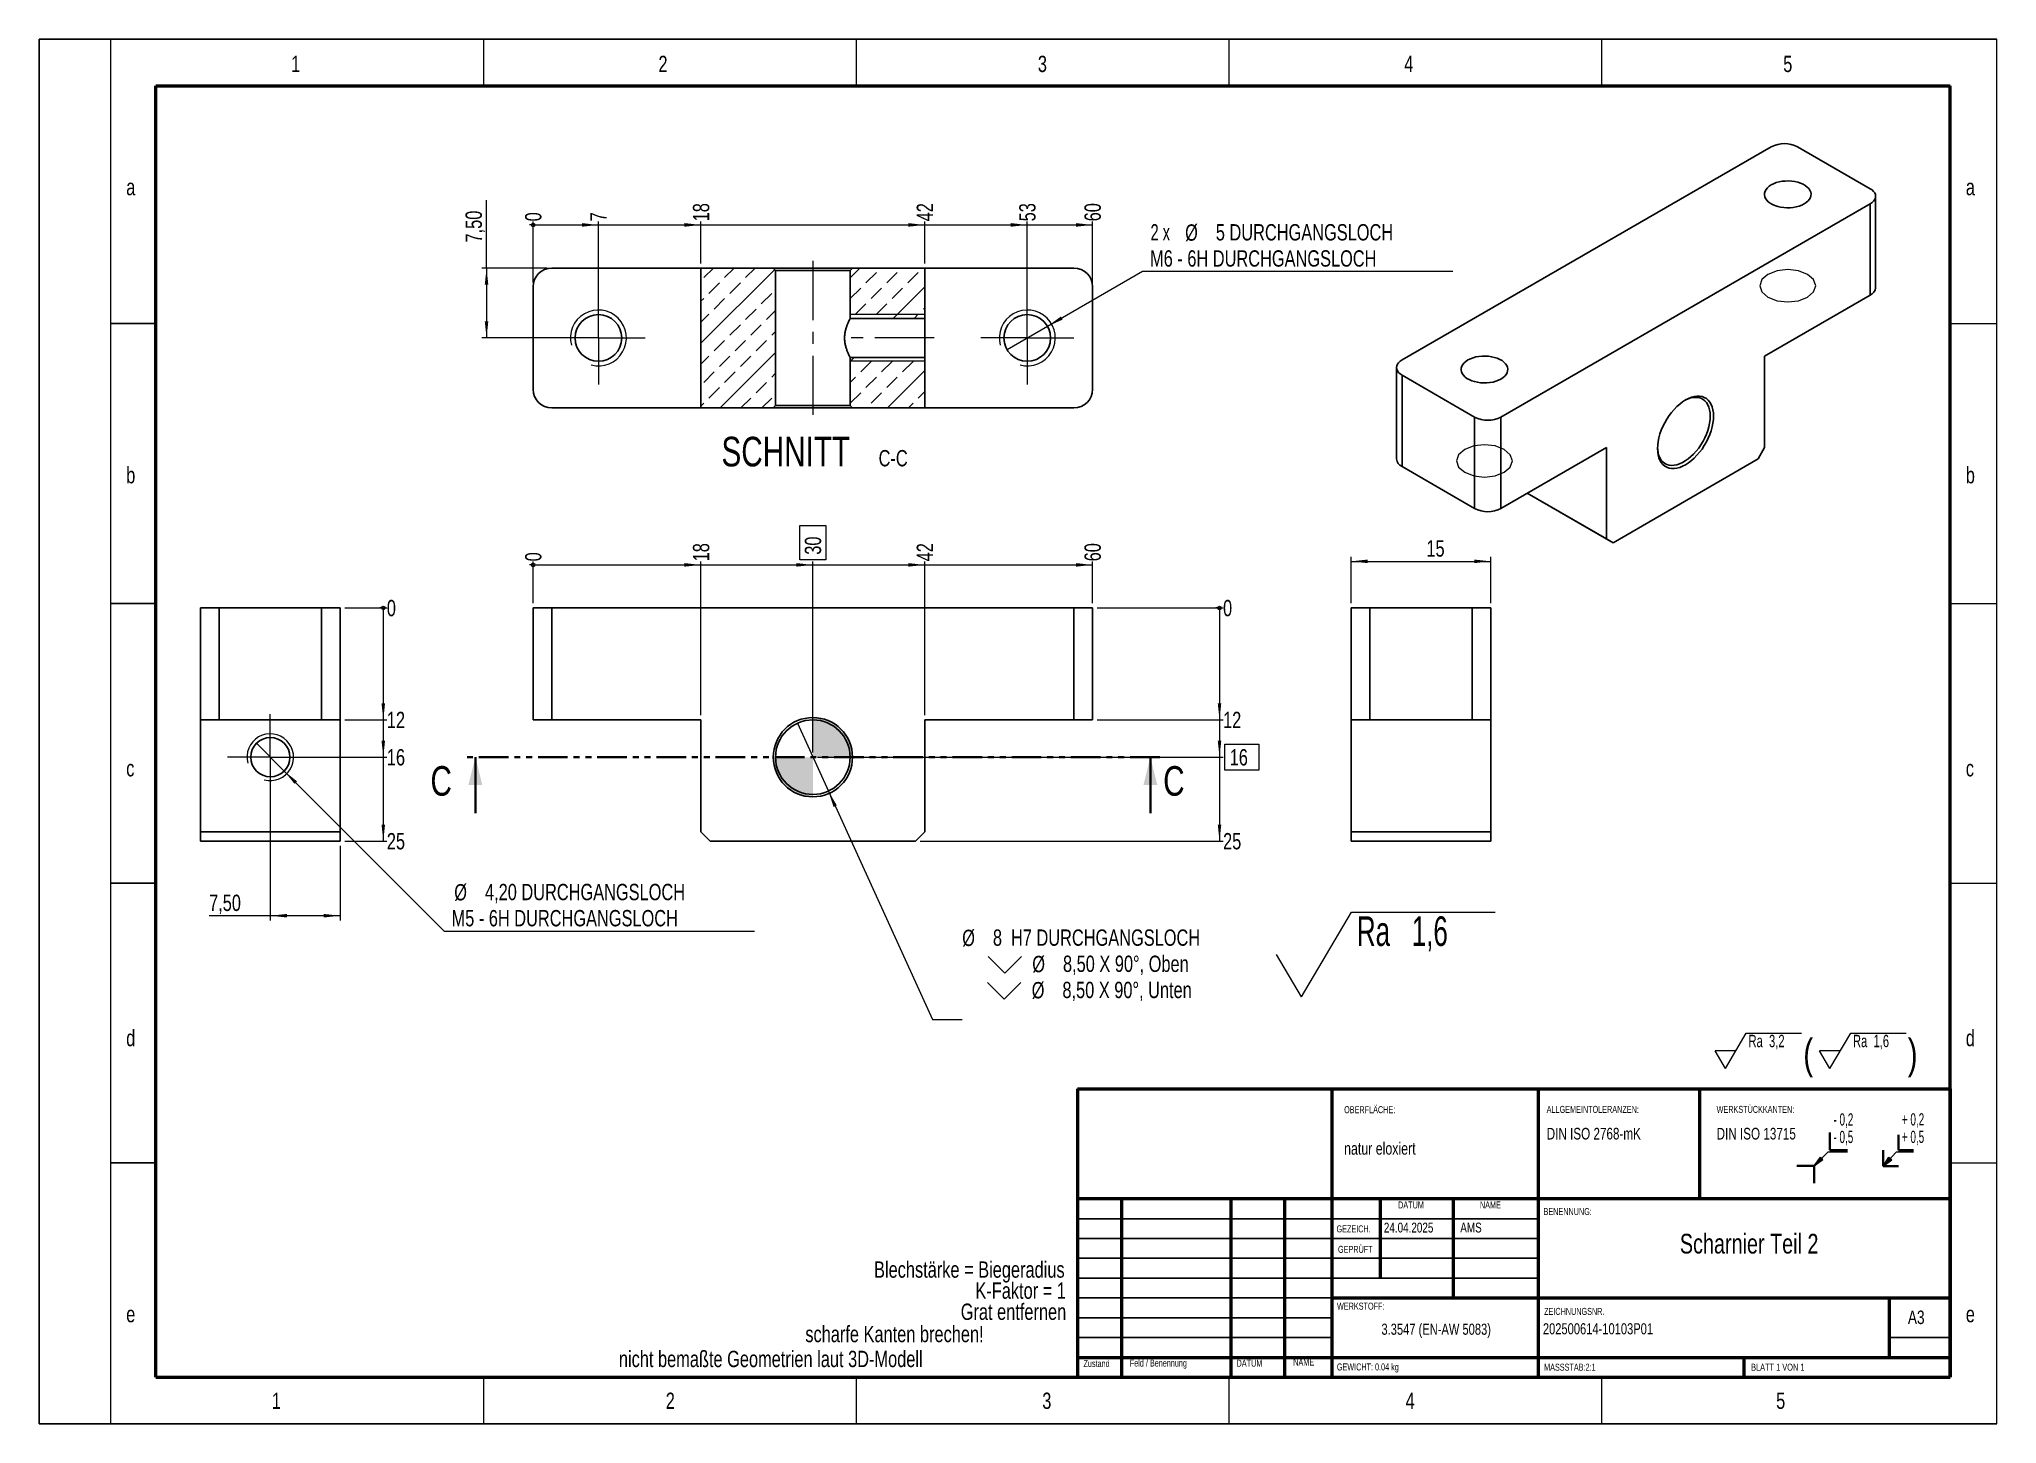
# Model space of a CAD drawing. Header units: millimetres. Extents: x 0 to 420, y 0 to 297.
import ezdxf

# ---------------------------------------------------------------- set-up
doc = ezdxf.new("R2010")
doc.units = ezdxf.units.MM
doc.header["$PDSIZE"] = -1
doc.linetypes.add('CENTERX2', pattern=[20.32, 12.7, -2.54, 2.54, -2.54])
doc.linetypes.add('PHANTOM', pattern=[12.7, 6.35, -1.27, 1.27, -1.27, 1.27, -1.27])
doc.styles.add('SLDTEXTSTYLE0', font='TXT', dxfattribs={"width": 0.605})
doc.styles.add('SLDTEXTSTYLE1', font='TXT', dxfattribs={"width": 0.678571})
doc.styles.add('SLDTEXTSTYLE2', font='TXT', dxfattribs={"width": 0.75})
doc.styles.add('SLDTEXTSTYLE3', font='TXT', dxfattribs={"width": 0.692308})
doc.styles.add('SLDTEXTSTYLE4', font='TXT', dxfattribs={"width": 0.65625})
doc.styles.add('SLDTEXTSTYLE6', font='TXT', dxfattribs={"width": 0.666667})
doc.dimstyles.new('SLDDIMSTYLE0', dxfattribs={"dimtxt": 3.5, "dimasz": 0.254, "dimexe": 0, "dimexo": 0.0625, "dimgap": 0.875, "dimtad": 0, "dimtih": 1, "dimtoh": 1, "dimdec": 0, "dimlfac": 0.5, "dimrnd": 1e-09, "dimdsep": 46, "dimtxsty": 'SLDTEXTSTYLE2', "dimblk1": 'ORIGIN', "dimblk2": 'ORIGIN', "dimsah": 1, "dimcen": 0.09, "dimadec": 0, "dimazin": 2, "dimtfac": 1, "dimtdec": 3, "dimtofl": 0, "dimtmove": 0, "dimatfit": 3, "dimldrblk": 'ORIGIN', "dimfxl": 1, "dimfrac": 2, "dimtolj": 1, "dimtzin": 12, "dimarcsym": 0})
doc.dimstyles.new('SLDDIMSTYLE1', dxfattribs={"dimtxt": 3.5, "dimasz": 3.556, "dimexe": 0, "dimexo": 0.0625, "dimgap": 0.875, "dimtad": 0, "dimtih": 1, "dimtoh": 1, "dimlfac": 0.5, "dimrnd": 1e-09, "dimzin": 12, "dimdsep": 46, "dimtxsty": 'SLDTEXTSTYLE2', "dimsah": 1, "dimcen": 0.09, "dimadec": 0, "dimazin": 3, "dimtfac": 1, "dimtdec": 3, "dimtofl": 0, "dimtmove": 0, "dimatfit": 3, "dimfxl": 1, "dimfrac": 2, "dimtolj": 1, "dimtzin": 12, "dimarcsym": 0})
doc.dimstyles.new('SLDDIMSTYLE2', dxfattribs={"dimtxt": 3.5, "dimasz": 3.556, "dimexe": 0, "dimexo": 0.0625, "dimgap": -0.875, "dimtad": 0, "dimtih": 1, "dimtoh": 1, "dimlfac": 0.5, "dimrnd": 1e-09, "dimzin": 12, "dimdsep": 46, "dimtxsty": 'SLDTEXTSTYLE2', "dimsah": 1, "dimcen": 0.09, "dimadec": 0, "dimazin": 3, "dimtfac": 1, "dimtdec": 3, "dimtofl": 0, "dimtmove": 0, "dimatfit": 3, "dimfxl": 1, "dimfrac": 2, "dimtolj": 1, "dimarcsym": 0})
doc.dimstyles.new('SLDDIMSTYLE3', dxfattribs={"dimtxt": 3.5, "dimasz": 3.556, "dimexe": 0, "dimexo": 0.0625, "dimgap": 0.875, "dimtad": 0, "dimtih": 1, "dimtoh": 1, "dimdec": 6, "dimlfac": 0.5, "dimrnd": 1e-09, "dimzin": 12, "dimdsep": 46, "dimtxsty": 'SLDTEXTSTYLE2', "dimblk1": 'NONE', "dimsah": 1, "dimcen": 0, "dimadec": 0, "dimazin": 3, "dimtfac": 1, "dimtdec": 3, "dimtmove": 0, "dimatfit": 3, "dimldrblk": 'NONE', "dimfxl": 1, "dimfrac": 2, "dimtolj": 1, "dimarcsym": 0})
doc.dimstyles.new('SLDDIMSTYLE5', dxfattribs={"dimtxt": 3.5, "dimasz": 3.556, "dimexe": 0, "dimexo": 0.0625, "dimgap": 0.875, "dimtad": 1, "dimlfac": 0.5, "dimrnd": 1e-09, "dimzin": 12, "dimdsep": 46, "dimtxsty": 'SLDTEXTSTYLE2', "dimsah": 1, "dimcen": 0.09, "dimadec": 0, "dimazin": 3, "dimtfac": 1, "dimtdec": 3, "dimtofl": 0, "dimtmove": 0, "dimatfit": 3, "dimfxl": 1, "dimfrac": 2, "dimtolj": 1, "dimtzin": 12, "dimarcsym": 0})
doc.dimstyles.new('SLDDIMSTYLE6', dxfattribs={"dimtxt": 3.5, "dimasz": 3.556, "dimexe": 0, "dimexo": 0.0625, "dimgap": 0.875, "dimtad": 0, "dimtih": 1, "dimtoh": 1, "dimlfac": 0.5, "dimrnd": 1e-09, "dimzin": 4, "dimdsep": 46, "dimtxsty": 'SLDTEXTSTYLE2', "dimblk1": 'NONE', "dimsah": 1, "dimcen": 0, "dimadec": 0, "dimazin": 1, "dimtfac": 1, "dimtdec": 3, "dimtmove": 0, "dimatfit": 3, "dimldrblk": 'NONE', "dimfxl": 1, "dimfrac": 2, "dimtolj": 1, "dimtzin": 12, "dimarcsym": 0})
doc.dimstyles.new('SLDDIMSTYLE7', dxfattribs={"dimtxt": 3.5, "dimasz": 3.556, "dimexe": 0, "dimexo": 0.0625, "dimgap": 0.875, "dimtad": 0, "dimtih": 1, "dimtoh": 1, "dimdec": 6, "dimlfac": 0.5, "dimrnd": 1e-09, "dimzin": 12, "dimdsep": 46, "dimtxsty": 'SLDTEXTSTYLE2', "dimblk1": 'NONE', "dimsah": 1, "dimcen": 0, "dimadec": 0, "dimazin": 3, "dimtfac": 1, "dimtdec": 3, "dimtmove": 0, "dimatfit": 3, "dimldrblk": 'NONE', "dimfxl": 1, "dimfrac": 2, "dimtolj": 1, "dimtzin": 12, "dimarcsym": 0})
pattern_1 = [(45, (0, 0), (-8.98026, 8.98026), []), (45, (4.49, 0), (-8.98026, 8.98026), [3.175, -1.5875]), (45, (8.98, 0), (-8.98026, 8.98026), [3.175, -1.5875]), (45, (13.47, 0), (-8.98026, 8.98026), [3.175, -1.5875])]

msp = doc.modelspace()

# ---------------------------------------------------------------- texts
at = {"color": 7, "linetype": 'Continuous', "lineweight": 0}
for s, insert, char_height, attachment_point, style in [('1', (54.0453823, 293.4361381), 3.5, 1, 'SLDTEXTSTYLE2'), ('2', (132.859206, 293.4361381), 3.5, 1, 'SLDTEXTSTYLE2'), ('3', (214.2560347, 293.4361381), 3.5, 1, 'SLDTEXTSTYLE2'), ('4', (292.8362889, 293.4361381), 3.5, 1, 'SLDTEXTSTYLE2'), ('5', (374.1454649, 293.4361381), 3.5, 1, 'SLDTEXTSTYLE2'), ('a', (18.6785884, 267.0172048), 3.5, 1, 'SLDTEXTSTYLE2'), ('a', (413.3153719, 267.0172048), 3.5, 1, 'SLDTEXTSTYLE2'), ('b', (18.6785884, 205.2312638), 3.5, 1, 'SLDTEXTSTYLE2'), ('b', (413.3153719, 205.2312638), 3.5, 1, 'SLDTEXTSTYLE2'), ('c', (18.6785884, 142.3738903), 3.5, 1, 'SLDTEXTSTYLE2'), ('c', (413.3153719, 142.3738903), 3.5, 1, 'SLDTEXTSTYLE2'), ('d', (18.6785884, 84.5165351), 3.5, 1, 'SLDTEXTSTYLE2'), ('d', (413.3153719, 84.5165351), 3.5, 1, 'SLDTEXTSTYLE2'), ('OBERFLÄCHE:', (279.9513713, 68.1512909), 1.5, 1, 'SLDTEXTSTYLE2'), ('natur eloxiert', (279.9513713, 60.399113), 2.645833333, 1, 'SLDTEXTSTYLE2'), ('DATUM', (291.5358669, 47.72412), 1.5, 1, 'SLDTEXTSTYLE2'), ('NAME', (309.084155, 47.72412), 1.5, 1, 'SLDTEXTSTYLE2'), ('BENENNUNG:', (322.7314083, 46.3020143), 1.5, 1, 'SLDTEXTSTYLE2'), ('GEZEICH.', (278.3162657, 42.5841959), 1.5, 1, 'SLDTEXTSTYLE2'), ('24.04.2025', (288.472059, 43.172547), 2.11666667, 1, 'SLDTEXTSTYLE2'), ('AMS', (304.8684751, 43.1802782), 2.11666667, 1, 'SLDTEXTSTYLE2'), ('GEPRÜFT', (278.6397553, 38.1992126), 1.5, 1, 'SLDTEXTSTYLE2'), ('Scharnier Teil 2', (366.8427745, 40.7795213), 4.233333333, 2, 'SLDTEXTSTYLE2'), ('WERKSTOFF:', (278.4210837, 26.0097363), 1.5, 1, 'SLDTEXTSTYLE2'), ('e', (18.6785884, 25.3073576), 3.5, 1, 'SLDTEXTSTYLE2'), ('scharfe Kanten brechen!', (164.3659534, 21.036044), 3.5, 1, 'SLDTEXTSTYLE2'), ('3.3547 (EN-AW 5083)', (299.7003772, 21.5092459), 2.38125, 2, 'SLDTEXTSTYLE2'), ('202500614-10103P01', (322.588445, 21.5979429), 2.38125, 1, 'SLDTEXTSTYLE2'), ('ZEICHNUNGSNR.', (322.8491875, 24.8923179), 1.5, 1, 'SLDTEXTSTYLE2'), ('A3', (400.8962062, 24.3241246), 2.91041667, 1, 'SLDTEXTSTYLE2'), ('e', (413.3153719, 25.3073576), 3.5, 1, 'SLDTEXTSTYLE2'), ('nicht bemaßte Geometrien laut 3D-Modell', (124.3735985, 15.6925872), 3.5, 1, 'SLDTEXTSTYLE2'), ('Zustand', (224.0352772, 13.7220607), 1.5, 1, 'SLDTEXTSTYLE2'), ('Feld / Benennung', (233.9723748, 13.8128318), 1.5, 1, 'SLDTEXTSTYLE2'), ('DATUM', (256.8849949, 13.7754984), 1.5, 1, 'SLDTEXTSTYLE2'), ('NAME', (269.0348238, 14.0190155), 1.5, 1, 'SLDTEXTSTYLE2'), ('GEWICHT: 0.04 kg', (278.3930325, 12.972992), 1.4986, 1, 'SLDTEXTSTYLE2'), ('MASSSTAB:2:1', (322.8491875, 12.9237673), 1.5, 1, 'SLDTEXTSTYLE2'), ('BLATT 1 VON 1', (367.2535158, 12.9237673), 1.5, 1, 'SLDTEXTSTYLE3'), ('1', (49.9255953, 6.7220826), 3.5, 1, 'SLDTEXTSTYLE2'), ('2', (134.4227104, 6.7220826), 3.5, 1, 'SLDTEXTSTYLE2'), ('3', (215.1942891, 6.7220826), 3.5, 1, 'SLDTEXTSTYLE2'), ('4', (293.1413441, 6.7220826), 3.5, 1, 'SLDTEXTSTYLE2'), ('5', (372.6266858, 6.7220826), 3.5, 1, 'SLDTEXTSTYLE2')]:
    msp.add_mtext(s, dxfattribs=dict(at, insert=insert, char_height=char_height, attachment_point=attachment_point, style=style))
at = {"color": 7, "linetype": 'Continuous', "char_height": 6.35, "attachment_point": 1, "style": 'SLDTEXTSTYLE2'}
for insert in [(83.9489175, 141.0821819), (241.1340566, 141.0821819)]:
    msp.add_mtext('C', dxfattribs=dict(at, insert=insert))

# ---------------------------------------------------------------- blocks, each defined once
blk = doc.blocks.new('SW_NOTE_0')
at = {"color": 0, "linetype": 'Continuous', "lineweight": 0, "insert": (0, 4.51), "char_height": 3.5, "attachment_point": 1, "style": 'SLDTEXTSTYLE0'}
blk.add_mtext('+ 0,5', dxfattribs=at)
blk = doc.blocks.new('SW_NOTE_0_1')
at = {"color": 0, "linetype": 'Continuous', "lineweight": 0, "insert": (0, 4.51), "char_height": 3.5, "attachment_point": 1, "style": 'SLDTEXTSTYLE0'}
blk.add_mtext('+ 0,2', dxfattribs=at)
blk = doc.blocks.new('SW_NOTE_0_2')
at = {"color": 0, "linetype": 'Continuous', "lineweight": 0, "insert": (0, 4.51), "char_height": 3.5, "attachment_point": 1, "style": 'SLDTEXTSTYLE0'}
blk.add_mtext('- 0,2', dxfattribs=at)
blk = doc.blocks.new('SW_NOTE_0_3')
at = {"color": 0, "linetype": 'Continuous', "lineweight": 0, "insert": (0, 4.51), "char_height": 3.5, "attachment_point": 1, "style": 'SLDTEXTSTYLE0'}
blk.add_mtext('- 0,5', dxfattribs=at)
blk = doc.blocks.new('Block3')
at = {"linetype": 'Continuous'}
for points in [[(735.45, 277.8), (737.92, 279.57), (737.22, 280.27)], [(755.16, 277.71), (757.62, 279.47), (756.78, 280.26)]]:
    blk.add_hatch(color=7, dxfattribs=at).paths.add_polyline_path(points, flags=0)
at = {"color": 7, "linetype": 'Continuous', "lineweight": 35}
for p, q in [((739.95, 287.3), (739.95, 282.3)), ((759.52, 286.66), (759.52, 282.3)), ((739.95, 282.3), (744.95, 282.3)), ((755.16, 277.71), (755.16, 282.3)), ((759.52, 282.3), (763.89, 282.3)), ((730.45, 277.8), (735.45, 277.8)), ((735.45, 277.8), (735.45, 272.8)), ((759.52, 277.71), (755.16, 277.71))]:
    blk.add_line(p, q, dxfattribs=at)
at = {"color": 7, "linetype": 'Continuous', "lineweight": 18}
for p, q in [((735.45, 277.8), (739.45, 281.8)), ((735.45, 277.8), (737.22, 280.27)), ((737.22, 280.27), (737.92, 279.57)), ((739.45, 281.8), (744.95, 281.8)), ((755.16, 277.71), (759.02, 281.8)), ((755.16, 277.71), (756.78, 280.26)), ((756.78, 280.26), (757.62, 279.47)), ((759.02, 281.8), (763.89, 281.8)), ((735.45, 277.8), (737.92, 279.57)), ((755.16, 277.71), (757.62, 279.47))]:
    blk.add_line(p, q, dxfattribs=at)
at = {"color": 7, "linetype": 'Continuous', "lineweight": 0}
for p in [(737.57, 279.92), (757.2, 279.87)]:
    blk.add_point(p, dxfattribs=at)
for name, p in [('SW_NOTE_0_2', (740.95, 288.28)), ('SW_NOTE_0_1', (760.52, 288.3)), ('SW_NOTE_0_3', (740.95, 283.28)), ('SW_NOTE_0', (760.52, 283.3))]:
    blk.add_blockref(name, p, dxfattribs=at)
blk = doc.blocks.new('SW_NOTE_0_4')
at = {"color": 0, "linetype": 'Continuous', "lineweight": 0}
for p, q in [((-4.95, -3.78), (-0.49, 3.78)), ((-0.49, 3.78), (11.39, 3.78)), ((17.46, -3.78), (21.92, 3.78)), ((21.92, 3.78), (33.8, 3.78)), ((-4.95, -3.78), (-7.18, 0)), ((-2.72, 0), (-7.18, 0)), ((17.46, -3.78), (15.23, 0)), ((19.69, 0), (15.23, 0))]:
    blk.add_line(p, q, dxfattribs=at)
at = {"color": 0, "linetype": 'Continuous', "lineweight": 0, "attachment_point": 1}
for s, insert, char_height, style in [('Ra  3,2', (0, 3.41), 2.646, 'SLDTEXTSTYLE1'), ('(', (11.75, 2.54), 6.35, 'SLDTEXTSTYLE2'), ('Ra  1,6', (22.41, 3.41), 2.646, 'SLDTEXTSTYLE1'), (')', (34.15, 2.54), 6.35, 'SLDTEXTSTYLE2')]:
    blk.add_mtext(s, dxfattribs=dict(at, insert=insert, char_height=char_height, style=style))
blk = doc.blocks.new('SW_NOTE_0_5')
at = {"color": 0, "linetype": 'Continuous', "lineweight": 0, "attachment_point": 1, "style": 'SLDTEXTSTYLE2'}
for s, insert, char_height in [('ALLGEMEINTOLERANZEN:', (0, 1.93), 1.5), ('DIN ISO 2768-mK', (0, -2.78), 2.5)]:
    blk.add_mtext(s, dxfattribs=dict(at, insert=insert, char_height=char_height))
blk = doc.blocks.new('SW_NOTE_0_6')
at = {"color": 0, "linetype": 'Continuous', "lineweight": 0, "attachment_point": 1, "style": 'SLDTEXTSTYLE2'}
for s, insert, char_height in [('WERKSTÜCKKANTEN:', (0, 1.93), 1.5), ('DIN ISO 13715', (0, -2.78), 2.5)]:
    blk.add_mtext(s, dxfattribs=dict(at, insert=insert, char_height=char_height))
blk = doc.blocks.new('SW_NOTE_0_7')
at = {"color": 0, "linetype": 'Continuous', "lineweight": 0, "char_height": 3.5, "attachment_point": 3, "style": 'SLDTEXTSTYLE2'}
for s, insert in [('Blechstärke = Biegeradius', (56.77, 4.51)), ('K-Faktor = 1', (57.05, -0.01)), ('Grat entfernen', (57.12, -4.54))]:
    blk.add_mtext(s, dxfattribs=dict(at, insert=insert))
blk = doc.blocks.new('SW_SFSYMBOL_0')
at = {"color": 0, "linetype": 'Continuous', "lineweight": 0}
for p, q in [((-11.87, -9.07), (-1.17, 9.07)), ((-1.17, 9.07), (29.69, 9.07)), ((-11.87, -9.07), (-17.23, 0))]:
    blk.add_line(p, q, dxfattribs=at)
at = {"color": 0, "linetype": 'Continuous', "lineweight": 0, "insert": (0, 8.19), "char_height": 6.35, "attachment_point": 1, "style": 'SLDTEXTSTYLE4'}
blk.add_mtext('Ra   1,6', dxfattribs=at)
blk = doc.blocks.new('_Origin')
at = {"color": 0, "linetype": 'ByBlock', "lineweight": -2}
blk.add_line((0, 0), (-1, 0), dxfattribs=at)
blk.add_circle((0, 0), 0.5, dxfattribs=at)
blk = doc.blocks.new('_D')
at = {"color": 7, "linetype": 'Continuous', "lineweight": 0}
blk.add_line((226.98, 175), (253.98, 175), dxfattribs=at)
at = {"color": 7, "linetype": 'Continuous', "lineweight": 18, "xscale": 0.762, "yscale": 0.762}
blk.add_blockref('_Origin', (253.22, 175), dxfattribs=at)
at = {"color": 7, "linetype": 'Continuous', "lineweight": 18, "insert": (253.98, 176.73), "char_height": 3.5, "attachment_point": 1, "style": 'SLDTEXTSTYLE2'}
blk.add_mtext('0', dxfattribs=at)
blk = doc.blocks.new('_D_1')
at = {"color": 7, "linetype": 'Continuous', "lineweight": 0}
for p, q in [((253.22, 175), (253.22, 151)), ((226.98, 151), (253.98, 151))]:
    blk.add_line(p, q, dxfattribs=at)
at = {"color": 7, "linetype": 'Continuous', "lineweight": 18}
blk.add_solid([(253.22, 151), (253.6, 154.56), (252.84, 154.56)], dxfattribs=at)
at = {"color": 7, "linetype": 'Continuous', "lineweight": 18, "insert": (253.98, 152.73), "char_height": 3.5, "attachment_point": 1, "style": 'SLDTEXTSTYLE2'}
blk.add_mtext('12', dxfattribs=at)
blk = doc.blocks.new('_D_2')
at = {"color": 7, "linetype": 'Continuous', "lineweight": 0}
for p, q in [((253.22, 151), (253.22, 143)), ((166.98, 143), (253.98, 143)), ((254.34, 140.22), (254.34, 145.78)), ((254.34, 145.78), (261.64, 145.78)), ((261.64, 145.78), (261.64, 140.22)), ((261.64, 140.22), (254.34, 140.22))]:
    blk.add_line(p, q, dxfattribs=at)
at = {"color": 7, "linetype": 'Continuous', "lineweight": 18}
blk.add_solid([(253.22, 143), (253.6, 146.56), (252.84, 146.56)], dxfattribs=at)
at = {"color": 7, "linetype": 'Continuous', "lineweight": 18, "insert": (255.4, 144.73), "char_height": 3.5, "attachment_point": 1, "style": 'SLDTEXTSTYLE2'}
blk.add_mtext('16', dxfattribs=at)
blk = doc.blocks.new('_D_3')
at = {"color": 7, "linetype": 'Continuous', "lineweight": 0}
for p, q in [((253.22, 143), (253.22, 125)), ((188.98, 125), (253.98, 125))]:
    blk.add_line(p, q, dxfattribs=at)
at = {"color": 7, "linetype": 'Continuous', "lineweight": 18}
blk.add_solid([(253.22, 125), (253.6, 128.56), (252.84, 128.56)], dxfattribs=at)
at = {"color": 7, "linetype": 'Continuous', "lineweight": 18, "insert": (253.98, 126.73), "char_height": 3.5, "attachment_point": 1, "style": 'SLDTEXTSTYLE2'}
blk.add_mtext('25', dxfattribs=at)
blk = doc.blocks.new('_D_4')
at = {"color": 7, "linetype": 'Continuous', "lineweight": 0}
blk.add_line((105.98, 176), (105.98, 185), dxfattribs=at)
at = {"color": 7, "linetype": 'Continuous', "lineweight": 18, "xscale": 0.762, "yscale": 0.762}
blk.add_blockref('_Origin', (105.98, 184.24), dxfattribs=at)
at = {"color": 7, "linetype": 'Continuous', "lineweight": 18, "insert": (104.25, 185), "char_height": 3.5, "attachment_point": 1, "rotation": 90, "style": 'SLDTEXTSTYLE2'}
blk.add_mtext('0', dxfattribs=at)
blk = doc.blocks.new('_D_5')
at = {"color": 7, "linetype": 'Continuous', "lineweight": 0}
for p, q in [((141.98, 152), (141.98, 185)), ((105.98, 184.24), (141.98, 184.24))]:
    blk.add_line(p, q, dxfattribs=at)
at = {"color": 7, "linetype": 'Continuous', "lineweight": 18}
blk.add_solid([(141.98, 184.24), (138.43, 184.62), (138.43, 183.86)], dxfattribs=at)
at = {"color": 7, "linetype": 'Continuous', "lineweight": 18, "insert": (140.25, 185), "char_height": 3.5, "attachment_point": 1, "rotation": 90, "style": 'SLDTEXTSTYLE2'}
blk.add_mtext('18', dxfattribs=at)
blk = doc.blocks.new('_D_6')
at = {"color": 7, "linetype": 'Continuous', "lineweight": 0}
for p, q in [((163.2, 185.36), (163.2, 192.66)), ((163.2, 192.66), (168.76, 192.66)), ((168.76, 192.66), (168.76, 185.36)), ((168.76, 185.36), (163.2, 185.36)), ((165.98, 144), (165.98, 185)), ((141.98, 184.24), (165.98, 184.24))]:
    blk.add_line(p, q, dxfattribs=at)
at = {"color": 7, "linetype": 'Continuous', "lineweight": 18}
blk.add_solid([(165.98, 184.24), (162.43, 184.62), (162.43, 183.86)], dxfattribs=at)
at = {"color": 7, "linetype": 'Continuous', "lineweight": 18, "insert": (164.25, 186.42), "char_height": 3.5, "attachment_point": 1, "rotation": 90, "style": 'SLDTEXTSTYLE2'}
blk.add_mtext('30', dxfattribs=at)
blk = doc.blocks.new('_D_7')
at = {"color": 7, "linetype": 'Continuous', "lineweight": 0}
for p, q in [((189.98, 152), (189.98, 185)), ((165.98, 184.24), (189.98, 184.24))]:
    blk.add_line(p, q, dxfattribs=at)
at = {"color": 7, "linetype": 'Continuous', "lineweight": 18}
blk.add_solid([(189.98, 184.24), (186.43, 184.62), (186.43, 183.86)], dxfattribs=at)
at = {"color": 7, "linetype": 'Continuous', "lineweight": 18, "insert": (188.25, 185), "char_height": 3.5, "attachment_point": 1, "rotation": 90, "style": 'SLDTEXTSTYLE2'}
blk.add_mtext('42', dxfattribs=at)
blk = doc.blocks.new('_D_8')
at = {"color": 7, "linetype": 'Continuous', "lineweight": 0}
for p, q in [((225.98, 176), (225.98, 185)), ((189.98, 184.24), (225.98, 184.24))]:
    blk.add_line(p, q, dxfattribs=at)
at = {"color": 7, "linetype": 'Continuous', "lineweight": 18}
blk.add_solid([(225.98, 184.24), (222.43, 184.62), (222.43, 183.86)], dxfattribs=at)
at = {"color": 7, "linetype": 'Continuous', "lineweight": 18, "insert": (224.25, 185), "char_height": 3.5, "attachment_point": 1, "rotation": 90, "style": 'SLDTEXTSTYLE2'}
blk.add_mtext('60', dxfattribs=at)
blk = doc.blocks.new('SW_SYMBOL_HOLE_SINK')
at = {"color": 0, "linetype": 'Continuous', "lineweight": 18}
for p, q in [((0, 875), (800, 75)), ((800, 75), (1600, 875))]:
    blk.add_line(p, q, dxfattribs=at)
blk = doc.blocks.new('_D_9')
at = {"color": 7, "linetype": 'Continuous', "lineweight": 0}
for p, q in [((162.66, 150.28), (169.31, 135.72)), ((169.31, 135.72), (191.67, 86.77)), ((191.67, 86.77), (198.02, 86.77))]:
    blk.add_line(p, q, dxfattribs=at)
at = {"color": 7, "linetype": 'Continuous', "lineweight": 18}
blk.add_solid([(169.31, 135.72), (170.44, 132.33), (171.13, 132.65)], dxfattribs=at)
at = {"color": 7, "linetype": 'Continuous', "lineweight": 18, "xscale": 0.0044707031, "yscale": 0.0044707031, "zscale": 0.0044707031}
for p in [(203.6, 96.36), (203.48, 90.75)]:
    blk.add_blockref('SW_SYMBOL_HOLE_SINK', p, dxfattribs=at)
at = {"color": 7, "linetype": 'Continuous', "lineweight": 18, "char_height": 3.5, "attachment_point": 1, "style": 'SLDTEXTSTYLE2'}
for s, insert in [('%%c', (198.02, 106)), ('8', (204.61, 106.05)), ('H7 DURCHGANGSLOCH', (208.49, 106.05)), ('%%c', (213.05, 100.39)), ('8,50 X 90°, Oben', (219.64, 100.44)), ('%%c', (212.93, 94.78)), ('8,50 X 90°, Unten', (219.52, 94.83))]:
    blk.add_mtext(s, dxfattribs=dict(at, insert=insert))
blk = doc.blocks.new('_None')
blk = doc.blocks.new('SW_DOWELSYMBOL_0')
at = {"linetype": 'Continuous', "lineweight": 0}
h = blk.add_hatch(color=0, dxfattribs=at)
edge = h.paths.add_edge_path(flags=0)
edge.add_arc((0, 0), 8.5, 0, 90)
edge.add_line((0, 8.5), (0, 0))
edge.add_line((0, 0), (8.5, 0))
h = blk.add_hatch(color=0, dxfattribs=at)
edge = h.paths.add_edge_path(flags=0)
edge.add_arc((0, 0), 8.5, 180, 270)
edge.add_line((0, -8.5), (0, 0))
edge.add_line((0, 0), (-8.5, 0))
at = {"color": 0, "linetype": 'Continuous', "lineweight": 0}
blk.add_circle((0, 0), 8.5, dxfattribs=at)
blk = doc.blocks.new('_D_10')
at = {"color": 7, "linetype": 'Continuous', "lineweight": 0}
blk.add_line((65.59, 175), (74.59, 175), dxfattribs=at)
at = {"color": 7, "linetype": 'Continuous', "lineweight": 18, "xscale": 0.762, "yscale": 0.762}
blk.add_blockref('_Origin', (73.83, 175), dxfattribs=at)
at = {"color": 7, "linetype": 'Continuous', "lineweight": 18, "insert": (74.59, 176.73), "char_height": 3.5, "attachment_point": 1, "style": 'SLDTEXTSTYLE2'}
blk.add_mtext('0', dxfattribs=at)
blk = doc.blocks.new('_D_11')
at = {"color": 7, "linetype": 'Continuous', "lineweight": 0}
for p, q in [((73.83, 175), (73.83, 151)), ((65.59, 151), (74.59, 151))]:
    blk.add_line(p, q, dxfattribs=at)
at = {"color": 7, "linetype": 'Continuous', "lineweight": 18}
blk.add_solid([(73.83, 151), (74.21, 154.56), (73.45, 154.56)], dxfattribs=at)
at = {"color": 7, "linetype": 'Continuous', "lineweight": 18, "insert": (74.59, 152.73), "char_height": 3.5, "attachment_point": 1, "style": 'SLDTEXTSTYLE2'}
blk.add_mtext('12', dxfattribs=at)
blk = doc.blocks.new('_D_12')
at = {"color": 7, "linetype": 'Continuous', "lineweight": 0}
for p, q in [((73.83, 151), (73.83, 143)), ((50.59, 143), (74.59, 143))]:
    blk.add_line(p, q, dxfattribs=at)
at = {"color": 7, "linetype": 'Continuous', "lineweight": 18}
blk.add_solid([(73.83, 143), (74.21, 146.56), (73.45, 146.56)], dxfattribs=at)
at = {"color": 7, "linetype": 'Continuous', "lineweight": 18, "insert": (74.59, 144.73), "char_height": 3.5, "attachment_point": 1, "style": 'SLDTEXTSTYLE2'}
blk.add_mtext('16', dxfattribs=at)
blk = doc.blocks.new('_D_13')
at = {"color": 7, "linetype": 'Continuous', "lineweight": 0}
for p, q in [((73.83, 143), (73.83, 125)), ((65.59, 125), (74.59, 125))]:
    blk.add_line(p, q, dxfattribs=at)
at = {"color": 7, "linetype": 'Continuous', "lineweight": 18}
blk.add_solid([(73.83, 125), (74.21, 128.56), (73.45, 128.56)], dxfattribs=at)
at = {"color": 7, "linetype": 'Continuous', "lineweight": 18, "insert": (74.59, 126.73), "char_height": 3.5, "attachment_point": 1, "style": 'SLDTEXTSTYLE2'}
blk.add_mtext('25', dxfattribs=at)
blk = doc.blocks.new('_D_14')
at = {"color": 7, "linetype": 'Continuous', "lineweight": 0}
for p, q in [((49.59, 142), (49.59, 108)), ((64.59, 124), (64.59, 108)), ((49.59, 109), (36.46, 109)), ((64.59, 109), (49.59, 109))]:
    blk.add_line(p, q, dxfattribs=at)
at = {"color": 7, "linetype": 'Continuous', "lineweight": 18}
for points in [[(49.59, 109), (53.15, 108.62), (53.15, 109.38)], [(64.59, 109), (61.04, 109.38), (61.04, 108.62)]]:
    blk.add_solid(points, dxfattribs=at)
at = {"color": 7, "linetype": 'Continuous', "lineweight": 18, "insert": (36.46, 113.51), "char_height": 3.5, "attachment_point": 1, "style": 'SLDTEXTSTYLE2'}
blk.add_mtext('7,50', dxfattribs=at)
blk = doc.blocks.new('_D_15')
at = {"color": 7, "linetype": 'Continuous', "lineweight": 0}
for p, q in [((46.62, 145.97), (52.56, 140.03)), ((52.56, 140.03), (86.89, 105.71)), ((86.89, 105.71), (153.45, 105.71))]:
    blk.add_line(p, q, dxfattribs=at)
at = {"color": 7, "linetype": 'Continuous', "lineweight": 18}
blk.add_solid([(52.56, 140.03), (54.81, 137.25), (55.35, 137.79)], dxfattribs=at)
at = {"color": 7, "linetype": 'Continuous', "lineweight": 18, "char_height": 3.5, "attachment_point": 1, "style": 'SLDTEXTSTYLE2'}
for s, insert in [('%%c', (89.05, 115.78)), ('4,20 DURCHGANGSLOCH', (95.65, 115.83)), ('M5 - 6H DURCHGANGSLOCH', (88.47, 110.22))]:
    blk.add_mtext(s, dxfattribs=dict(at, insert=insert))
blk = doc.blocks.new('SW_CENTERMARKSYMBOL_0')
at = {"color": 0, "linetype": 'Continuous', "lineweight": 18}
for p, q in [((0, 5), (0, 9.2)), ((0, 0), (0, 5)), ((-5, 0), (-9.2, 0)), ((0, 0), (-5, 0)), ((0, 0), (0, -5)), ((0, 0), (5, 0)), ((5, 0), (9.2, 0)), ((0, -5), (0, -9.2))]:
    blk.add_line(p, q, dxfattribs=at)
blk = doc.blocks.new('_D_16')
at = {"color": 7, "linetype": 'Continuous', "lineweight": 0}
for p, q in [((281.43, 176), (281.43, 186)), ((281.43, 185), (311.43, 185)), ((311.43, 176), (311.43, 186))]:
    blk.add_line(p, q, dxfattribs=at)
at = {"color": 7, "linetype": 'Continuous', "lineweight": 18}
for points in [[(281.43, 185), (284.99, 184.62), (284.99, 185.38)], [(311.43, 185), (307.88, 185.38), (307.88, 184.62)]]:
    blk.add_solid(points, dxfattribs=at)
at = {"color": 7, "linetype": 'Continuous', "lineweight": 18, "insert": (297.6, 189.51), "char_height": 3.5, "attachment_point": 1, "style": 'SLDTEXTSTYLE2'}
blk.add_mtext('15', dxfattribs=at)
blk = doc.blocks.new('_D_17')
at = {"color": 7, "linetype": 'Continuous', "lineweight": 0}
blk.add_line((105.98, 244.91), (105.98, 257.92), dxfattribs=at)
at = {"color": 7, "linetype": 'Continuous', "lineweight": 18, "xscale": 0.762, "yscale": 0.762}
blk.add_blockref('_Origin', (105.98, 257.15), dxfattribs=at)
at = {"color": 7, "linetype": 'Continuous', "lineweight": 18, "insert": (104.25, 257.92), "char_height": 3.5, "attachment_point": 1, "rotation": 90, "style": 'SLDTEXTSTYLE2'}
blk.add_mtext('0', dxfattribs=at)
blk = doc.blocks.new('_D_18')
at = {"color": 7, "linetype": 'Continuous', "lineweight": 0}
for p, q in [((105.98, 257.15), (119.98, 257.15)), ((119.98, 233.91), (119.98, 257.92))]:
    blk.add_line(p, q, dxfattribs=at)
at = {"color": 7, "linetype": 'Continuous', "lineweight": 18}
blk.add_solid([(119.98, 257.15), (116.43, 257.54), (116.43, 256.77)], dxfattribs=at)
at = {"color": 7, "linetype": 'Continuous', "lineweight": 18, "insert": (118.25, 257.92), "char_height": 3.5, "attachment_point": 1, "rotation": 90, "style": 'SLDTEXTSTYLE2'}
blk.add_mtext('7', dxfattribs=at)
blk = doc.blocks.new('_D_19')
at = {"color": 7, "linetype": 'Continuous', "lineweight": 0}
for p, q in [((119.98, 257.15), (141.98, 257.15)), ((141.98, 248.91), (141.98, 257.92))]:
    blk.add_line(p, q, dxfattribs=at)
at = {"color": 7, "linetype": 'Continuous', "lineweight": 18}
blk.add_solid([(141.98, 257.15), (138.43, 257.54), (138.43, 256.77)], dxfattribs=at)
at = {"color": 7, "linetype": 'Continuous', "lineweight": 18, "insert": (140.25, 257.92), "char_height": 3.5, "attachment_point": 1, "rotation": 90, "style": 'SLDTEXTSTYLE2'}
blk.add_mtext('18', dxfattribs=at)
blk = doc.blocks.new('_D_20')
at = {"color": 7, "linetype": 'Continuous', "lineweight": 0}
for p, q in [((141.98, 257.15), (189.98, 257.15)), ((189.98, 248.91), (189.98, 257.92))]:
    blk.add_line(p, q, dxfattribs=at)
at = {"color": 7, "linetype": 'Continuous', "lineweight": 18}
blk.add_solid([(189.98, 257.15), (186.43, 257.54), (186.43, 256.77)], dxfattribs=at)
at = {"color": 7, "linetype": 'Continuous', "lineweight": 18, "insert": (188.25, 257.92), "char_height": 3.5, "attachment_point": 1, "rotation": 90, "style": 'SLDTEXTSTYLE2'}
blk.add_mtext('42', dxfattribs=at)
blk = doc.blocks.new('_D_21')
at = {"color": 7, "linetype": 'Continuous', "lineweight": 0}
for p, q in [((189.98, 257.15), (211.98, 257.15)), ((211.98, 233.91), (211.98, 257.92))]:
    blk.add_line(p, q, dxfattribs=at)
at = {"color": 7, "linetype": 'Continuous', "lineweight": 18}
blk.add_solid([(211.98, 257.15), (208.43, 257.54), (208.43, 256.77)], dxfattribs=at)
at = {"color": 7, "linetype": 'Continuous', "lineweight": 18, "insert": (210.25, 257.92), "char_height": 3.5, "attachment_point": 1, "rotation": 90, "style": 'SLDTEXTSTYLE2'}
blk.add_mtext('53', dxfattribs=at)
blk = doc.blocks.new('_D_22')
at = {"color": 7, "linetype": 'Continuous', "lineweight": 0}
for p, q in [((211.98, 257.15), (225.98, 257.15)), ((225.98, 244.91), (225.98, 257.92))]:
    blk.add_line(p, q, dxfattribs=at)
at = {"color": 7, "linetype": 'Continuous', "lineweight": 18}
blk.add_solid([(225.98, 257.15), (222.43, 257.54), (222.43, 256.77)], dxfattribs=at)
at = {"color": 7, "linetype": 'Continuous', "lineweight": 18, "insert": (224.25, 257.92), "char_height": 3.5, "attachment_point": 1, "rotation": 90, "style": 'SLDTEXTSTYLE2'}
blk.add_mtext('60', dxfattribs=at)
blk = doc.blocks.new('_D_23')
at = {"color": 7, "linetype": 'Continuous', "lineweight": 0}
for p, q in [((95.98, 247.91), (95.98, 262.43)), ((108.98, 247.91), (94.98, 247.91)), ((95.98, 247.91), (95.98, 232.91)), ((118.98, 232.91), (94.98, 232.91))]:
    blk.add_line(p, q, dxfattribs=at)
at = {"color": 7, "linetype": 'Continuous', "lineweight": 18}
for points in [[(95.98, 247.91), (95.6, 244.35), (96.36, 244.35)], [(95.98, 232.91), (96.36, 236.46), (95.6, 236.46)]]:
    blk.add_solid(points, dxfattribs=at)
at = {"color": 7, "linetype": 'Continuous', "lineweight": 18, "insert": (91.47, 253.38), "char_height": 3.5, "attachment_point": 1, "rotation": 90, "style": 'SLDTEXTSTYLE2'}
blk.add_mtext('7,50', dxfattribs=at)
blk = doc.blocks.new('_D_24')
at = {"color": 7, "linetype": 'Continuous', "lineweight": 0}
for p, q in [((216.31, 235.41), (236.73, 247.2)), ((236.73, 247.2), (303.29, 247.2)), ((207.65, 230.41), (216.31, 235.41))]:
    blk.add_line(p, q, dxfattribs=at)
at = {"color": 7, "linetype": 'Continuous', "lineweight": 18}
blk.add_solid([(216.31, 235.41), (219.58, 236.86), (219.2, 237.52)], dxfattribs=at)
at = {"color": 7, "linetype": 'Continuous', "lineweight": 18, "char_height": 3.5, "attachment_point": 1}
for s, insert, style in [('2 x', (238.43, 257.32), 'SLDTEXTSTYLE6'), ('%%c', (245.84, 257.27), 'SLDTEXTSTYLE2'), ('5 DURCHGANGSLOCH', (252.43, 257.32), 'SLDTEXTSTYLE2'), ('M6 - 6H DURCHGANGSLOCH', (238.32, 251.71), 'SLDTEXTSTYLE2')]:
    blk.add_mtext(s, dxfattribs=dict(at, insert=insert, style=style))
blk = doc.blocks.new('SW_NOTE_0_8')
at = {"color": 0, "linetype": 'Continuous', "lineweight": 0, "attachment_point": 2, "style": 'SLDTEXTSTYLE2'}
for s, insert, char_height in [('SCHNITT', (16.07, 8.19), 6.35), ('C-C', (39.1, 5.35), 3.5)]:
    blk.add_mtext(s, dxfattribs=dict(at, insert=insert, char_height=char_height))
blk = doc.blocks.new('SW_CENTERMARKSYMBOL_1')
at = {"color": 0, "linetype": 'Continuous', "lineweight": 18}
for p, q in [((0, 5), (0, 10)), ((0, 0), (0, 5)), ((-5, 0), (-10, 0)), ((0, 0), (-5, 0)), ((0, 0), (0, -5)), ((0, 0), (5, 0)), ((5, 0), (10, 0)), ((0, -5), (0, -10))]:
    blk.add_line(p, q, dxfattribs=at)
blk = doc.blocks.new('SW_CENTERMARKSYMBOL_2')
at = {"color": 0, "linetype": 'Continuous', "lineweight": 18}
for p, q in [((0, 5), (0, 10)), ((0, 0), (0, 5)), ((-5, 0), (-10, 0)), ((0, 0), (-5, 0)), ((0, 0), (0, -5)), ((0, 0), (5, 0)), ((5, 0), (10, 0)), ((0, -5), (0, -10))]:
    blk.add_line(p, q, dxfattribs=at)

# ---------------------------------------------------------------- dimensions: what is measured, and where the dimension line sits
at = {"color": 7, "linetype": 'Continuous', "lineweight": 18}
dim = msp.add_linear_dim(base=(95.9818035, 232.9076105), p1=(109.9818035, 247.9076105), p2=(119.9818035, 232.9076105), angle=90, dimstyle='SLDDIMSTYLE5', dxfattribs=at)
dim.commit()
dim.dimension.update_dxf_attribs({"geometry": '_D_23', "text_midpoint": (95.9818035, 257.9076105), "dimtype": 160})
for feature_location, offset, dtype, origin, dimstyle, picture, middle in [((105.981803451, 243.907610505), (0, 14.0086099771), 1, (105.981803451, 243.907610505), 'SLDDIMSTYLE0', '_D_17', (105.981803451, 259.2092760789)), ((141.9818035, 247.9076105), (0, 10.00861), 1, (105.9818035, 243.9076105), 'SLDDIMSTYLE1', '_D_19', (141.9818035, 260.5023317)), ((189.9818035, 247.9076105), (0, 10.00861), 1, (105.9818035, 243.9076105), 'SLDDIMSTYLE1', '_D_20', (189.9818035, 260.5023317)), ((211.9818035, 232.9076105), (0, 25.00861), 1, (105.9818035, 243.9076105), 'SLDDIMSTYLE1', '_D_21', (211.9818035, 260.5023317)), ((225.9818035, 243.9076105), (0, 14.00861), 1, (105.9818035, 243.9076105), 'SLDDIMSTYLE1', '_D_22', (225.9818035, 260.5023317)), ((119.9818035, 232.9076105), (0, 25.00861), 1, (105.9818035, 243.9076105), 'SLDDIMSTYLE1', '_D_18', (119.9818035, 259.2092761)), ((165.9818035, 143.0006292), (0, 42), 1, (105.9818035, 175.0006292), 'SLDDIMSTYLE2', '_D_6', (165.9818035, 189.0086155)), ((141.9818035, 151.0006292), (0, 34), 1, (105.9818035, 175.0006292), 'SLDDIMSTYLE1', '_D_5', (141.9818035, 187.5867404)), ((189.9818035, 151.0006292), (0, 34), 1, (105.9818035, 175.0006292), 'SLDDIMSTYLE1', '_D_7', (189.9818035, 187.5867404)), ((225.9818035, 175.0006292), (0, 10), 1, (105.9818035, 175.0006292), 'SLDDIMSTYLE1', '_D_8', (225.9818035, 187.5867404)), ((105.981803451, 175.000629242), (0, 10), 1, (105.981803451, 175.000629242), 'SLDDIMSTYLE0', '_D_4', (105.981803451, 186.2936848388)), ((64.5940419852, 175.000629242), (10, 0), 0, (64.5940419852, 175.000629242), 'SLDDIMSTYLE0', '_D_10', (75.887097582, 175.000629242)), ((225.981803451, 175.000629242), (28, 0), 0, (225.981803451, 175.000629242), 'SLDDIMSTYLE0', '_D', (255.2748590477, 175.000629242)), ((49.594042, 143.0006292), (25, 0), 0, (64.594042, 175.0006292), 'SLDDIMSTYLE1', '_D_12', (77.1801532, 143.0006292)), ((64.594042, 151.0006292), (10, 0), 0, (64.594042, 175.0006292), 'SLDDIMSTYLE1', '_D_11', (77.1801532, 151.0006292)), ((64.594042, 125.0006292), (10, 0), 0, (64.594042, 175.0006292), 'SLDDIMSTYLE1', '_D_13', (77.1801532, 125.0006292)), ((165.9818035, 143.0006292), (88, 0), 0, (225.9818035, 175.0006292), 'SLDDIMSTYLE2', '_D_2', (257.9897897, 143.0006292)), ((187.9818035, 125.0006292), (66, 0), 0, (225.9818035, 175.0006292), 'SLDDIMSTYLE1', '_D_3', (256.5679146, 125.0006292)), ((225.9818035, 151.0006292), (28, 0), 0, (225.9818035, 175.0006292), 'SLDDIMSTYLE1', '_D_1', (256.5679146, 151.0006292))]:
    dim = msp.add_ordinate_dim(feature_location=feature_location, offset=offset, dtype=dtype, origin=origin, dimstyle=dimstyle, dxfattribs=at)
    dim.commit()
    dim.dimension.update_dxf_attribs({"geometry": picture, "text_midpoint": middle})
for p1, p2, text, dimstyle, picture, middle in [((207.6516764, 230.4076105), (216.3119305, 235.4076105), '2 x <> DURCHGANGSLOCH\\PM6 - 6H DURCHGANGSLOCH\\P', 'SLDDIMSTYLE7', '_D_24', (270.8066583, 252.7803321)), ((162.6581915, 150.2775519), (169.3054154, 135.7237065), '<> DURCHGANGSLOCH\\P{\\fGDT;w}%%c 8.50 X 90°, Oben\\P{\\fGDT;w}%%c 8.50 X 90°, Unten', 'SLDDIMSTYLE3', '_D_9', (230.2227313, 98.6803253)), ((46.6241935, 145.9704777), (52.5638905, 140.0307808), '<> DURCHGANGSLOCH\\PM5 - 6H DURCHGANGSLOCH\\P', 'SLDDIMSTYLE6', '_D_15', (120.959932, 111.2920332))]:
    dim = msp.add_diameter_dim_2p(p1=p1, p2=p2, text=text, dimstyle=dimstyle, dxfattribs=at)
    dim.commit()
    dim.dimension.update_dxf_attribs({"geometry": picture, "text_midpoint": middle, "dimtype": 163})
for base, p1, p2, picture, middle in [((311.4326482, 185.0006292), (281.4326482, 175.0006292), (311.4326482, 175.0006292), '_D_16', (300.1894188, 185.0006292)), ((49.594042, 109.0006292), (64.594042, 125.0006292), (49.594042, 143.0006292), '_D_14', (40.9867838, 109.0006292))]:
    dim = msp.add_linear_dim(base=base, p1=p1, p2=p2, dimstyle='SLDDIMSTYLE5', dxfattribs=at)
    dim.commit()
    dim.dimension.update_dxf_attribs({"geometry": picture, "text_midpoint": middle, "dimtype": 160})

# ---------------------------------------------------------------- hatches: boundary and pattern name
at = {"linetype": 'Continuous', "lineweight": 18}
h = msp.add_hatch(dxfattribs=at)
h.set_pattern_fill('DIN 201 Leichtmetall und Aluminiumlegierung', style=0, pattern_type=2)
h.set_pattern_definition(pattern_1)
h.paths.add_polyline_path([(157.9818035, 218.4076105), (157.9818035, 247.4076105), (157.4818035, 247.9076105), (141.9818035, 247.9076105), (141.9818035, 217.9076105), (157.4818035, 217.9076105)], flags=0)
h = msp.add_hatch(dxfattribs=at)
h.set_pattern_fill('DIN 201 Leichtmetall und Aluminiumlegierung', style=0, pattern_type=2)
h.set_pattern_definition(pattern_1)
h.paths.add_polyline_path([(189.9818035, 237.1076105), (189.9818035, 247.9076105), (174.4818035, 247.9076105), (173.9818035, 247.4076105), (173.9818035, 237.1076105)], flags=0)
h = msp.add_hatch(dxfattribs=at)
h.set_pattern_fill('DIN 201 Leichtmetall und Aluminiumlegierung', style=0, pattern_type=2)
h.set_pattern_definition(pattern_1)
h.paths.add_polyline_path([(173.9818035, 228.7076105), (173.9818035, 218.4076105), (174.4818035, 217.9076105), (189.9818035, 217.9076105), (189.9818035, 228.7076105)], flags=0)

# ---------------------------------------------------------------- linework, layer by layer
at = {"color": 7, "linetype": 'Continuous', "lineweight": 25}
for p, q in [((0.0039786, 0.02368), (0.0039786, 296.9917057)), ((0.0039786, 296.9917057), (419.9752214, 296.9917057)), ((371.5764204, 273.9052609), (292.3804609, 228.1864066)), ((392.7896239, 264.9247716), (377.2332747, 273.9052609)), ((313.5936644, 215.9402849), (392.7896239, 261.6591392)), ((392.7896239, 242.0621597), (392.7896239, 261.6591392)), ((393.9611968, 243.6949759), (393.9611968, 263.2919554)), ((109.9818035, 247.9076105), (141.9818035, 247.9076105)), ((157.4818035, 247.9076105), (141.9818035, 247.9076105)), ((141.9818035, 247.9076105), (141.9818035, 217.9076105)), ((157.9818035, 247.4076105), (157.4818035, 247.9076105)), ((157.4818035, 247.9076105), (174.4818035, 247.9076105)), ((174.4818035, 247.9076105), (173.9818035, 247.4076105)), ((189.9818035, 247.9076105), (174.4818035, 247.9076105)), ((189.9818035, 237.1076105), (189.9818035, 247.9076105)), ((189.9818035, 247.9076105), (221.9818035, 247.9076105)), ((105.9818035, 243.9076105), (105.9818035, 221.9076105)), ((157.9818035, 247.4076105), (173.9818035, 247.4076105)), ((157.9818035, 218.4076105), (157.9818035, 247.4076105)), ((173.9818035, 247.4076105), (173.9818035, 237.1076105)), ((225.9818035, 243.9076105), (225.9818035, 221.9076105)), ((370.1622069, 228.9996299), (392.7896239, 242.0621597)), ((15.3384379, 235.9917057), (25.0039786, 235.9917057)), ((173.9818035, 237.1076105), (189.9818035, 237.1076105)), ((189.9818035, 228.7076105), (189.9818035, 237.1076105)), ((173.9818035, 228.7076105), (173.9818035, 218.4076105)), ((189.9818035, 228.7076105), (173.9818035, 228.7076105)), ((189.9818035, 217.9076105), (189.9818035, 228.7076105)), ((370.1622069, 209.4026504), (370.1622069, 228.9996299)), ((291.2088881, 226.5535904), (291.2088881, 206.9566109)), ((292.3804609, 224.9207742), (307.9368101, 215.9402849)), ((292.3804609, 224.9207742), (292.3804609, 205.3237947)), ((157.4818035, 217.9076105), (157.9818035, 218.4076105)), ((157.9818035, 218.4076105), (173.9818035, 218.4076105)), ((173.9818035, 218.4076105), (174.4818035, 217.9076105)), ((109.9818035, 217.9076105), (141.9818035, 217.9076105)), ((141.9818035, 217.9076105), (157.4818035, 217.9076105)), ((157.4818035, 217.9076105), (174.4818035, 217.9076105)), ((174.4818035, 217.9076105), (189.9818035, 217.9076105)), ((189.9818035, 217.9076105), (221.9818035, 217.9076105)), ((307.9368101, 196.3433054), (307.9368101, 215.9402849)), ((313.5936644, 215.9402849), (313.5936644, 196.3433054)), ((313.5936644, 196.3433054), (336.2210814, 209.4058352)), ((336.2210814, 209.4058352), (336.2210814, 189.8088558)), ((337.6352949, 188.9921822), (368.7479933, 206.9531607)), ((368.7479933, 206.9531607), (370.1622069, 209.4026504)), ((307.9368101, 196.3433054), (292.3804609, 205.3237947)), ((337.6352949, 188.9921822), (319.2475303, 199.6072128)), ((319.2477602, 199.6073455), (336.2210814, 189.8088558)), ((336.2210814, 189.8088558), (337.6352949, 188.9921822)), ((15.3384379, 175.9917057), (25.0039786, 175.9917057)), ((34.594042, 151.0006292), (34.594042, 175.0006292)), ((34.594042, 175.0006292), (38.594042, 175.0006292)), ((38.594042, 175.0006292), (38.594042, 151.0006292)), ((38.594042, 175.0006292), (60.594042, 175.0006292)), ((60.594042, 151.0006292), (60.594042, 175.0006292)), ((60.594042, 175.0006292), (64.594042, 175.0006292)), ((64.594042, 175.0006292), (64.594042, 151.0006292)), ((105.9818035, 151.0006292), (105.9818035, 175.0006292)), ((105.9818035, 175.0006292), (109.9818035, 175.0006292)), ((109.9818035, 175.0006292), (109.9818035, 151.0006292)), ((109.9818035, 175.0006292), (221.9818035, 175.0006292)), ((221.9818035, 151.0006292), (221.9818035, 175.0006292)), ((221.9818035, 175.0006292), (225.9818035, 175.0006292)), ((225.9818035, 175.0006292), (225.9818035, 151.0006292)), ((281.4326482, 151.0006292), (281.4326482, 175.0006292)), ((281.4326482, 175.0006292), (285.4326482, 175.0006292)), ((285.4326482, 175.0006292), (285.4326482, 151.0006292)), ((285.4326482, 175.0006292), (307.4326482, 175.0006292)), ((307.4326482, 151.0006292), (307.4326482, 175.0006292)), ((307.4326482, 175.0006292), (311.4326482, 175.0006292)), ((311.4326482, 175.0006292), (311.4326482, 151.0006292)), ((38.594042, 151.0006292), (34.594042, 151.0006292)), ((34.594042, 127.0006292), (34.594042, 151.0006292)), ((38.594042, 151.0006292), (60.594042, 151.0006292)), ((64.594042, 151.0006292), (60.594042, 151.0006292)), ((64.594042, 127.0006292), (64.594042, 151.0006292)), ((109.9818035, 151.0006292), (105.9818035, 151.0006292)), ((109.9818035, 151.0006292), (141.9818035, 151.0006292)), ((141.9818035, 151.0006292), (141.9818035, 127.0006292)), ((189.9818035, 151.0006292), (221.9818035, 151.0006292)), ((189.9818035, 127.0006292), (189.9818035, 151.0006292)), ((225.9818035, 151.0006292), (221.9818035, 151.0006292)), ((285.4326482, 151.0006292), (281.4326482, 151.0006292)), ((281.4326482, 151.0006292), (281.4326482, 127.0006292)), ((307.4326482, 151.0006292), (285.4326482, 151.0006292)), ((311.4326482, 151.0006292), (307.4326482, 151.0006292)), ((311.4326482, 151.0006292), (311.4326482, 127.0006292)), ((34.594042, 127.0006292), (64.594042, 127.0006292)), ((34.594042, 125.0006292), (34.594042, 127.0006292)), ((64.594042, 127.0006292), (64.594042, 125.0006292)), ((141.9818035, 127.0006292), (143.9818035, 125.0006292)), ((187.9818035, 125.0006292), (189.9818035, 127.0006292)), ((281.4326482, 127.0006292), (311.4326482, 127.0006292)), ((281.4326482, 125.0006292), (281.4326482, 127.0006292)), ((311.4326482, 127.0006292), (311.4326482, 125.0006292)), ((64.594042, 125.0006292), (34.594042, 125.0006292)), ((143.9818035, 125.0006292), (187.9818035, 125.0006292)), ((311.4326482, 125.0006292), (281.4326482, 125.0006292)), ((15.3384379, 115.9917057), (25.0039786, 115.9917057)), ((15.3384379, 55.9917057), (25.0039786, 55.9917057)), ((321.5752214, 44.02368), (222.7752214, 44.02368)), ((321.5752214, 39.77368), (222.7752214, 39.77368)), ((321.5752214, 35.52368), (222.7752214, 35.52368)), ((321.5752214, 31.27368), (222.7752214, 31.27368)), ((277.3752214, 27.02368), (222.7752214, 27.02368)), ((277.3752214, 22.773608), (222.7752214, 22.773608)), ((277.3752214, 18.52368), (222.7752214, 18.52368)), ((409.9752214, 18.52368), (396.9752214, 18.52368)), ((0.0039786, 0.02368), (419.9752214, 0.02368))]:
    msp.add_line(p, q, dxfattribs=at)
at = {"color": 7, "linetype": 'Continuous', "lineweight": 18}
for p, q in [((15.3384379, 296.9917057), (15.3384379, 0.02368)), ((95.3002623, 296.9917057), (95.3002623, 286.9917057)), ((175.2620866, 296.9917057), (175.2620866, 286.9917057)), ((255.2239109, 296.9917057), (255.2239109, 286.9917057)), ((335.1857353, 296.9917057), (335.1857353, 286.9917057)), ((419.9752214, 0.02368), (419.9752214, 296.9917057)), ((189.9818035, 237.9076105), (173.9818035, 237.9076105)), ((409.9752214, 235.9917057), (419.9752214, 235.9917057)), ((189.9818035, 227.9076105), (173.9818035, 227.9076105)), ((409.9752214, 175.9917057), (419.9752214, 175.9917057)), ((409.9752214, 115.9917057), (419.9752214, 115.9917057)), ((409.9752214, 55.9917057), (419.9752214, 55.9917057)), ((95.3002623, 10.02368), (95.3002623, 0.02368)), ((175.2620866, 10.02368), (175.2620866, 0.02368)), ((255.2239109, 10.02368), (255.2239109, 0.02368)), ((335.1857353, 10.02368), (335.1857353, 0.02368))]:
    msp.add_line(p, q, dxfattribs=at)
at = {"color": 7, "linetype": 'Continuous', "lineweight": 50}
for p, q in [((25.0039786, 10.02368), (25.0039786, 286.9917057)), ((25.0039786, 286.9917057), (409.9752214, 286.9917057)), ((409.9752214, 10.02368), (409.9752214, 286.9917057)), ((222.7752214, 71.8979988), (409.9752214, 71.8979988)), ((222.7752214, 71.8979988), (222.7752214, 10.02368)), ((277.3752214, 10.02368), (277.3752214, 71.8979988)), ((321.5752214, 71.8979988), (321.5752214, 10.02368)), ((356.1667788, 71.8979988), (356.1667788, 48.27368)), ((409.9752214, 71.8979988), (409.9752214, 10.02368)), ((409.9752214, 48.27368), (222.7752214, 48.27368)), ((232.1766982, 48.27368), (232.1766982, 10.02368)), ((255.6679334, 48.27368), (255.6679334, 10.02368)), ((267.1741476, 48.27368), (267.1741476, 10.02368)), ((287.7752214, 31.27368), (287.7752214, 48.27368)), ((303.3752214, 48.27368), (303.3752214, 27.02368)), ((277.3752214, 27.02368), (409.9752214, 27.02368)), ((396.9752214, 14.27368), (396.9752214, 27.02368)), ((222.7752214, 14.27368), (409.9752214, 14.27368)), ((365.7752214, 10.02368), (365.7752214, 14.27368)), ((25.0039786, 10.02368), (409.9752214, 10.02368))]:
    msp.add_line(p, q, dxfattribs=at)
at = {"color": 7, "linetype": 'CENTERX2', "lineweight": 18}
for p, q in [((165.9818035, 249.4289468), (165.9818035, 216.4076105)), ((191.9818035, 232.9076105), (171.9818035, 232.9076105))]:
    msp.add_line(p, q, dxfattribs=at)
at = {"color": 7, "linetype": 'PHANTOM', "lineweight": 35}
msp.add_line((240.3818035, 143.0006292), (91.5818035, 143.0006292), dxfattribs=at)
at = {"color": 7, "linetype": 'Continuous', "lineweight": 35}
for p, q in [((93.5818035, 131.0006292), (93.5818035, 143.0006292)), ((238.3818035, 131.0006292), (238.3818035, 143.0006292))]:
    msp.add_line(p, q, dxfattribs=at)
at = {"color": 7, "linetype": 'Continuous', "lineweight": 25, "flags": 128}
for points in [[(371.5764204, 265.7411798), (372.0907724, 266.0000885), (372.6614033, 266.2161539), (373.2776833, 266.385351), (373.9281322, 266.5045282), (374.6006336, 266.5714652), (375.2826599, 266.5849153), (375.9615063, 266.5446278), (376.6245271, 266.4513533), (377.2593716, 266.3068292), (377.8542137, 266.1137478), (378.3979727, 265.8757058), (378.8805195, 265.5971375), (379.292865, 265.2832321), (379.627328, 264.939837), (379.8776782, 264.5733491), (380.0392519, 264.1905954), (380.1090395, 263.7987057), (380.0857407, 263.4049803), (379.9697898, 263.0167535), (379.7633466, 262.6412573), (379.4702567, 262.2854864), (379.0959799, 261.9560683), (378.6474883, 261.6591392), (378.1331363, 261.4002305), (377.5625054, 261.1841651), (376.9462254, 261.0149679), (376.2957764, 260.8957908), (375.6232751, 260.8288537), (374.9412488, 260.8154036), (374.2624024, 260.8556911), (373.5993816, 260.9489657), (372.9645371, 261.0934897), (372.369695, 261.2865711), (371.825936, 261.5246131), (371.3433892, 261.8031814), (370.9310437, 262.1170868), (370.5965807, 262.4604819), (370.3462305, 262.8269698), (370.1846568, 263.2097236), (370.1148692, 263.6016133), (370.138168, 263.9953387), (370.2541189, 264.3835654), (370.4605621, 264.7590616), (370.753652, 265.1148325), (371.1279288, 265.4442507), (371.5764204, 265.7411798)], [(392.7896239, 261.6591392), (393.1972647, 261.9346706), (393.5252228, 262.2436229), (393.7654228, 262.5783886), (393.9119501, 262.9307246), (393.9611968, 263.2919554), (393.9119501, 263.6531862), (393.7654228, 264.0055223), (393.5252228, 264.340288), (393.1972647, 264.6492402), (392.7896239, 264.9247716)], [(292.3804609, 228.1864066), (291.9728201, 227.9108752), (291.644862, 227.6019229), (291.404662, 227.2671572), (291.2581347, 226.9148212), (291.2088881, 226.5535904), (291.2581347, 226.1923596), (291.404662, 225.8400235), (291.644862, 225.5052578), (291.9728201, 225.1963056), (292.3804609, 224.9207742)], [(306.5225966, 228.1864066), (307.0369485, 228.4453153), (307.6075794, 228.6613807), (308.2238594, 228.8305779), (308.8743084, 228.949755), (309.5468097, 229.0166921), (310.228836, 229.0301422), (310.9076824, 228.9898547), (311.5707032, 228.8965801), (312.2055477, 228.7520561), (312.8003898, 228.5589747), (313.3441489, 228.3209327), (313.8266956, 228.0423644), (314.2390411, 227.728459), (314.5735041, 227.3850639), (314.8238543, 227.018576), (314.9854281, 226.6358222), (315.0552156, 226.2439325), (315.0319169, 225.8502071), (314.9159659, 225.4619804), (314.7095227, 225.0864842), (314.4164328, 224.7307133), (314.042156, 224.4012951), (313.5936644, 224.1043661), (313.0793124, 223.8454573), (312.5086816, 223.6293919), (311.8924016, 223.4601948), (311.2419526, 223.3410176), (310.5694512, 223.2740806), (309.8874249, 223.2606305), (309.2085786, 223.300918), (308.5455577, 223.3941925), (307.9107133, 223.5387166), (307.3158711, 223.731798), (306.7721121, 223.96984), (306.2895654, 224.2484083), (305.8772199, 224.5623137), (305.5427568, 224.9057088), (305.2924066, 225.2721967), (305.1308329, 225.6549504), (305.0610454, 226.0468401), (305.0843441, 226.4405655), (305.200295, 226.8287923), (305.4067383, 227.2042885), (305.6998281, 227.5600594), (306.0741049, 227.8894775), (306.5225966, 228.1864066)], [(347.1812365, 209.2006716), (347.2141621, 209.9451691), (347.3125783, 210.7195249), (347.4754068, 211.5152549), (347.7008635, 212.323641), (347.9864784, 213.1358263), (348.3291222, 213.9429124), (348.7250408, 214.7360567), (349.1698964, 215.5065692), (349.6588152, 216.2460082), (350.1864403, 216.9462721), (350.7469911, 217.5996887), (351.334326, 218.1990991), (351.9420101, 218.7379359), (352.5633855, 219.2102957), (353.1916441, 219.611003), (353.8199028, 219.9356677), (354.4412781, 220.1807327), (355.0489622, 220.3435129), (355.6362972, 220.422225), (356.196848, 220.4160066), (356.7244731, 220.3249257), (357.2133918, 220.1499803), (357.6582475, 219.8930871), (358.0541661, 219.5570607), (358.3968098, 219.1455827), (358.6824247, 218.6631613), (358.9078815, 218.1150821), (359.0707099, 217.5073498), (359.1691261, 216.8466229), (359.2020518, 216.1401406), (359.1691261, 215.3956431), (359.0707099, 214.6212873), (358.9078815, 213.8255573), (358.6824247, 213.0171712), (358.3968098, 212.2049858), (358.0541661, 211.3978997), (357.6582475, 210.6047555), (357.2133918, 209.8342429), (356.7244731, 209.094804), (356.196848, 208.3945401), (355.6362972, 207.7411235), (355.0489622, 207.1417131), (354.4412781, 206.6028762), (353.8199028, 206.1305165), (353.1916441, 205.7298092), (352.5633855, 205.4051445), (351.9420101, 205.1600795), (351.334326, 204.9972993), (350.7469911, 204.9185872), (350.1864403, 204.9248056), (349.6588152, 205.0158865), (349.1698964, 205.1908319), (348.7250408, 205.4477251), (348.3291222, 205.7837514), (347.9864784, 206.1952294), (347.7008635, 206.6776508), (347.4754068, 207.2257301), (347.3125783, 207.8334624), (347.2141621, 208.4941893), (347.1812365, 209.2006716)], [(353.0112405, 219.5037311), (353.1443467, 219.5740522), (353.7532679, 219.8491017), (354.3514596, 220.0423805), (354.9319083, 220.1516225), (355.487809, 220.1755471), (356.0126442, 220.1138736), (356.5002606, 219.9673252), (356.9449414, 219.7376199), (357.3414732, 219.427451), (357.6852069, 219.0404548), (357.9721126, 218.5811686), (358.1988266, 218.0549769), (358.3626909, 217.468049), (358.4617843, 216.827266), (358.494945, 216.1401406), (358.4617843, 215.4147286), (358.3626909, 214.6595348), (358.1988266, 213.8834132), (357.9721126, 213.0954631), (357.6852069, 212.3049226), (357.3414732, 211.5210599), (356.9449414, 210.7530652), (356.5002606, 210.0099424), (356.0126442, 209.300404), (355.487809, 208.6327688), (354.9319083, 208.014864), (354.3514596, 207.4539342), (353.7532679, 206.9565556), (353.1443467, 206.5285596), (352.5318348, 206.1749641), (351.9229136, 205.8999145), (351.3247219, 205.7066357), (350.7442731, 205.5973937), (350.1883725, 205.5734692), (349.6635373, 205.6351427), (349.1759209, 205.7816911), (348.7312401, 206.0113963), (348.3347083, 206.3215652), (347.9909746, 206.7085614), (347.7040689, 207.1678477), (347.4773549, 207.6940393), (347.3134906, 208.2809672), (347.2143972, 208.9217502), (347.1839153, 209.4094139)]]:
    msp.add_lwpolyline(points, dxfattribs=at)
at = {"color": 7, "linetype": 'Continuous', "lineweight": 18, "flags": 128}
for points in [[(370.8693137, 246.5524043), (369.5686772, 245.4286906), (369.1119543, 244.10318), (369.5686772, 242.7776693), (370.8693137, 241.6539557), (372.8158538, 240.9031142), (375.1119543, 240.6394537), (377.4080549, 240.9031142), (379.354595, 241.6539557), (380.6552315, 242.7776693), (381.1119543, 244.10318), (380.6552315, 245.4286906), (379.354595, 246.5524043), (377.4080549, 247.3032458), (375.1119543, 247.5669063), (372.8158538, 247.3032458), (370.8693137, 246.5524043)], [(305.8154898, 208.9976312), (304.5148533, 207.8739175), (304.0581305, 206.5484068), (304.5148533, 205.2228962), (305.8154898, 204.0991825), (307.7620299, 203.348341), (310.0581305, 203.0846806), (312.3542311, 203.348341), (314.3007712, 204.0991825), (315.6014077, 205.2228962), (316.0581305, 206.5484068), (315.6014077, 207.8739175), (314.3007712, 208.9976312), (312.3542311, 209.7484727), (310.0581305, 210.0121331), (307.7620299, 209.7484727), (305.8154898, 208.9976312)]]:
    msp.add_lwpolyline(points, dxfattribs=at)
at = {"color": 7, "linetype": 'Continuous', "lineweight": 25}
for centre, radius in [((119.9818035, 232.9076105), 5), ((211.9818035, 232.9076105), 5), ((165.9818035, 143.0006292), 8.5), ((49.594042, 143.0006292), 4.2), ((165.9818035, 143.0006292), 8)]:
    msp.add_circle(centre, radius, dxfattribs=at)
for centre, radius, start, end in [((374.4048476, 268.4970388), 6.1031849, 62.391040216, 117.608959784), ((109.9818035, 243.9076105), 4, 90, 180), ((221.9818035, 243.9076105), 4, 0, 90), ((391.9308032, 243.9150975), 2.0422907, 294.86731528, 353.812543762), ((109.9818035, 221.9076105), 4, 180, 270), ((221.9818035, 221.9076105), 4, 270, 0), ((310.7652373, 221.348507), 6.1031849, 242.391040216, 297.608959784), ((293.1937159, 207.1440383), 1.9936576, 185.394447806, 245.925693152), ((310.7652373, 201.7515275), 6.1031849, 242.391040216, 297.608959784)]:
    msp.add_arc(centre, radius, start, end, dxfattribs=at)
at = {"color": 7, "linetype": 'Continuous', "lineweight": 18}
for centre, radius in [((119.9818035, 232.9076105), 6), ((211.9818035, 232.9076105), 6), ((49.594042, 143.0006292), 5)]:
    msp.add_arc(centre, radius, 255, 195, dxfattribs=at)
at = {"color": 7, "linetype": 'Continuous', "lineweight": 25}
msp.add_open_spline([(173.9818035, 228.7076105), (173.9818035, 228.7076105), (173.9668166, 228.7359613), (173.9098092, 228.8461455), (173.8670303, 228.9294955), (173.7088686, 229.2494792), (173.5606052, 229.5609621), (173.3325489, 230.132018), (173.2547025, 230.3423704), (173.108258, 230.7929592), (173.0403203, 231.0307892), (172.9235685, 231.5336022), (172.8744255, 231.8025444), (172.8083472, 232.3466906), (172.7908159, 232.6227238), (172.7904298, 233.1831157), (172.8081987, 233.4667535), (172.8741571, 234.0110175), (172.9228224, 234.2782739), (173.040652, 234.7859917), (173.1090304, 235.0248699), (173.2556884, 235.4756499), (173.3337071, 235.6862601), (173.5618066, 236.2569497), (173.710176, 236.5684325), (173.867198, 236.8860419), (173.9098442, 236.9691468), (173.9671709, 237.0799409), (173.9818035, 237.1076105), (173.9818035, 237.1076105)], degree=3, knots=[0, 0, 0, 0, 0.0625, 0.0625, 0.125, 0.125, 0.25, 0.25, 0.3125, 0.3125, 0.375, 0.375, 0.4375, 0.4375, 0.5, 0.5, 0.5625, 0.5625, 0.625, 0.625, 0.6875, 0.6875, 0.75, 0.75, 0.875, 0.875, 0.9375, 0.9375, 1, 1, 1, 1], dxfattribs=at)
at = {"color": 7, "linetype": 'Continuous', "lineweight": 35}
for points in [[(93.5818035, 143.0006292), (92.0818035, 137.0006292), (95.0818035, 137.0006292)], [(238.3818035, 143.0006292), (236.8818035, 137.0006292), (239.8818035, 137.0006292)]]:
    msp.add_solid(points, dxfattribs=at)

# ---------------------------------------------------------------- block references
at = {"color": 7, "linetype": 'Continuous', "lineweight": 0}
for name, p in [('SW_CENTERMARKSYMBOL_1', (119.9818035, 232.9076105)), ('SW_CENTERMARKSYMBOL_2', (211.9818035, 232.9076105)), ('SW_NOTE_0_8', (144.1066306, 203.5217075)), ('SW_CENTERMARKSYMBOL_0', (49.594042, 143.0006292)), ('SW_DOWELSYMBOL_0', (165.9818035, 143.0006292)), ('SW_SFSYMBOL_0', (282.6900175, 100.6701178)), ('SW_NOTE_0_4', (366.6995319, 80.0431788)), ('SW_NOTE_0_5', (323.4068288, 66.2846455)), ('SW_NOTE_0_6', (359.8540934, 66.2846453)), ('SW_NOTE_0_7', (163.2187241, 30.3540485))]:
    msp.add_blockref(name, p, dxfattribs=at)
at = {"color": 7, "linetype": 'Continuous', "xscale": 0.75, "yscale": 0.75, "zscale": 0.75}
msp.add_blockref('Block3', (-170.7865327, -152.9741272), dxfattribs=at)

msp.set_redraw_order([(e.dxf.handle, doc.entitydb.next_handle()) for e in msp.query("TEXT MTEXT ATTDEF DIMENSION ARC_DIMENSION")])  # texts and dimensions are drawn at this point

doc.saveas('drawing.dxf')
